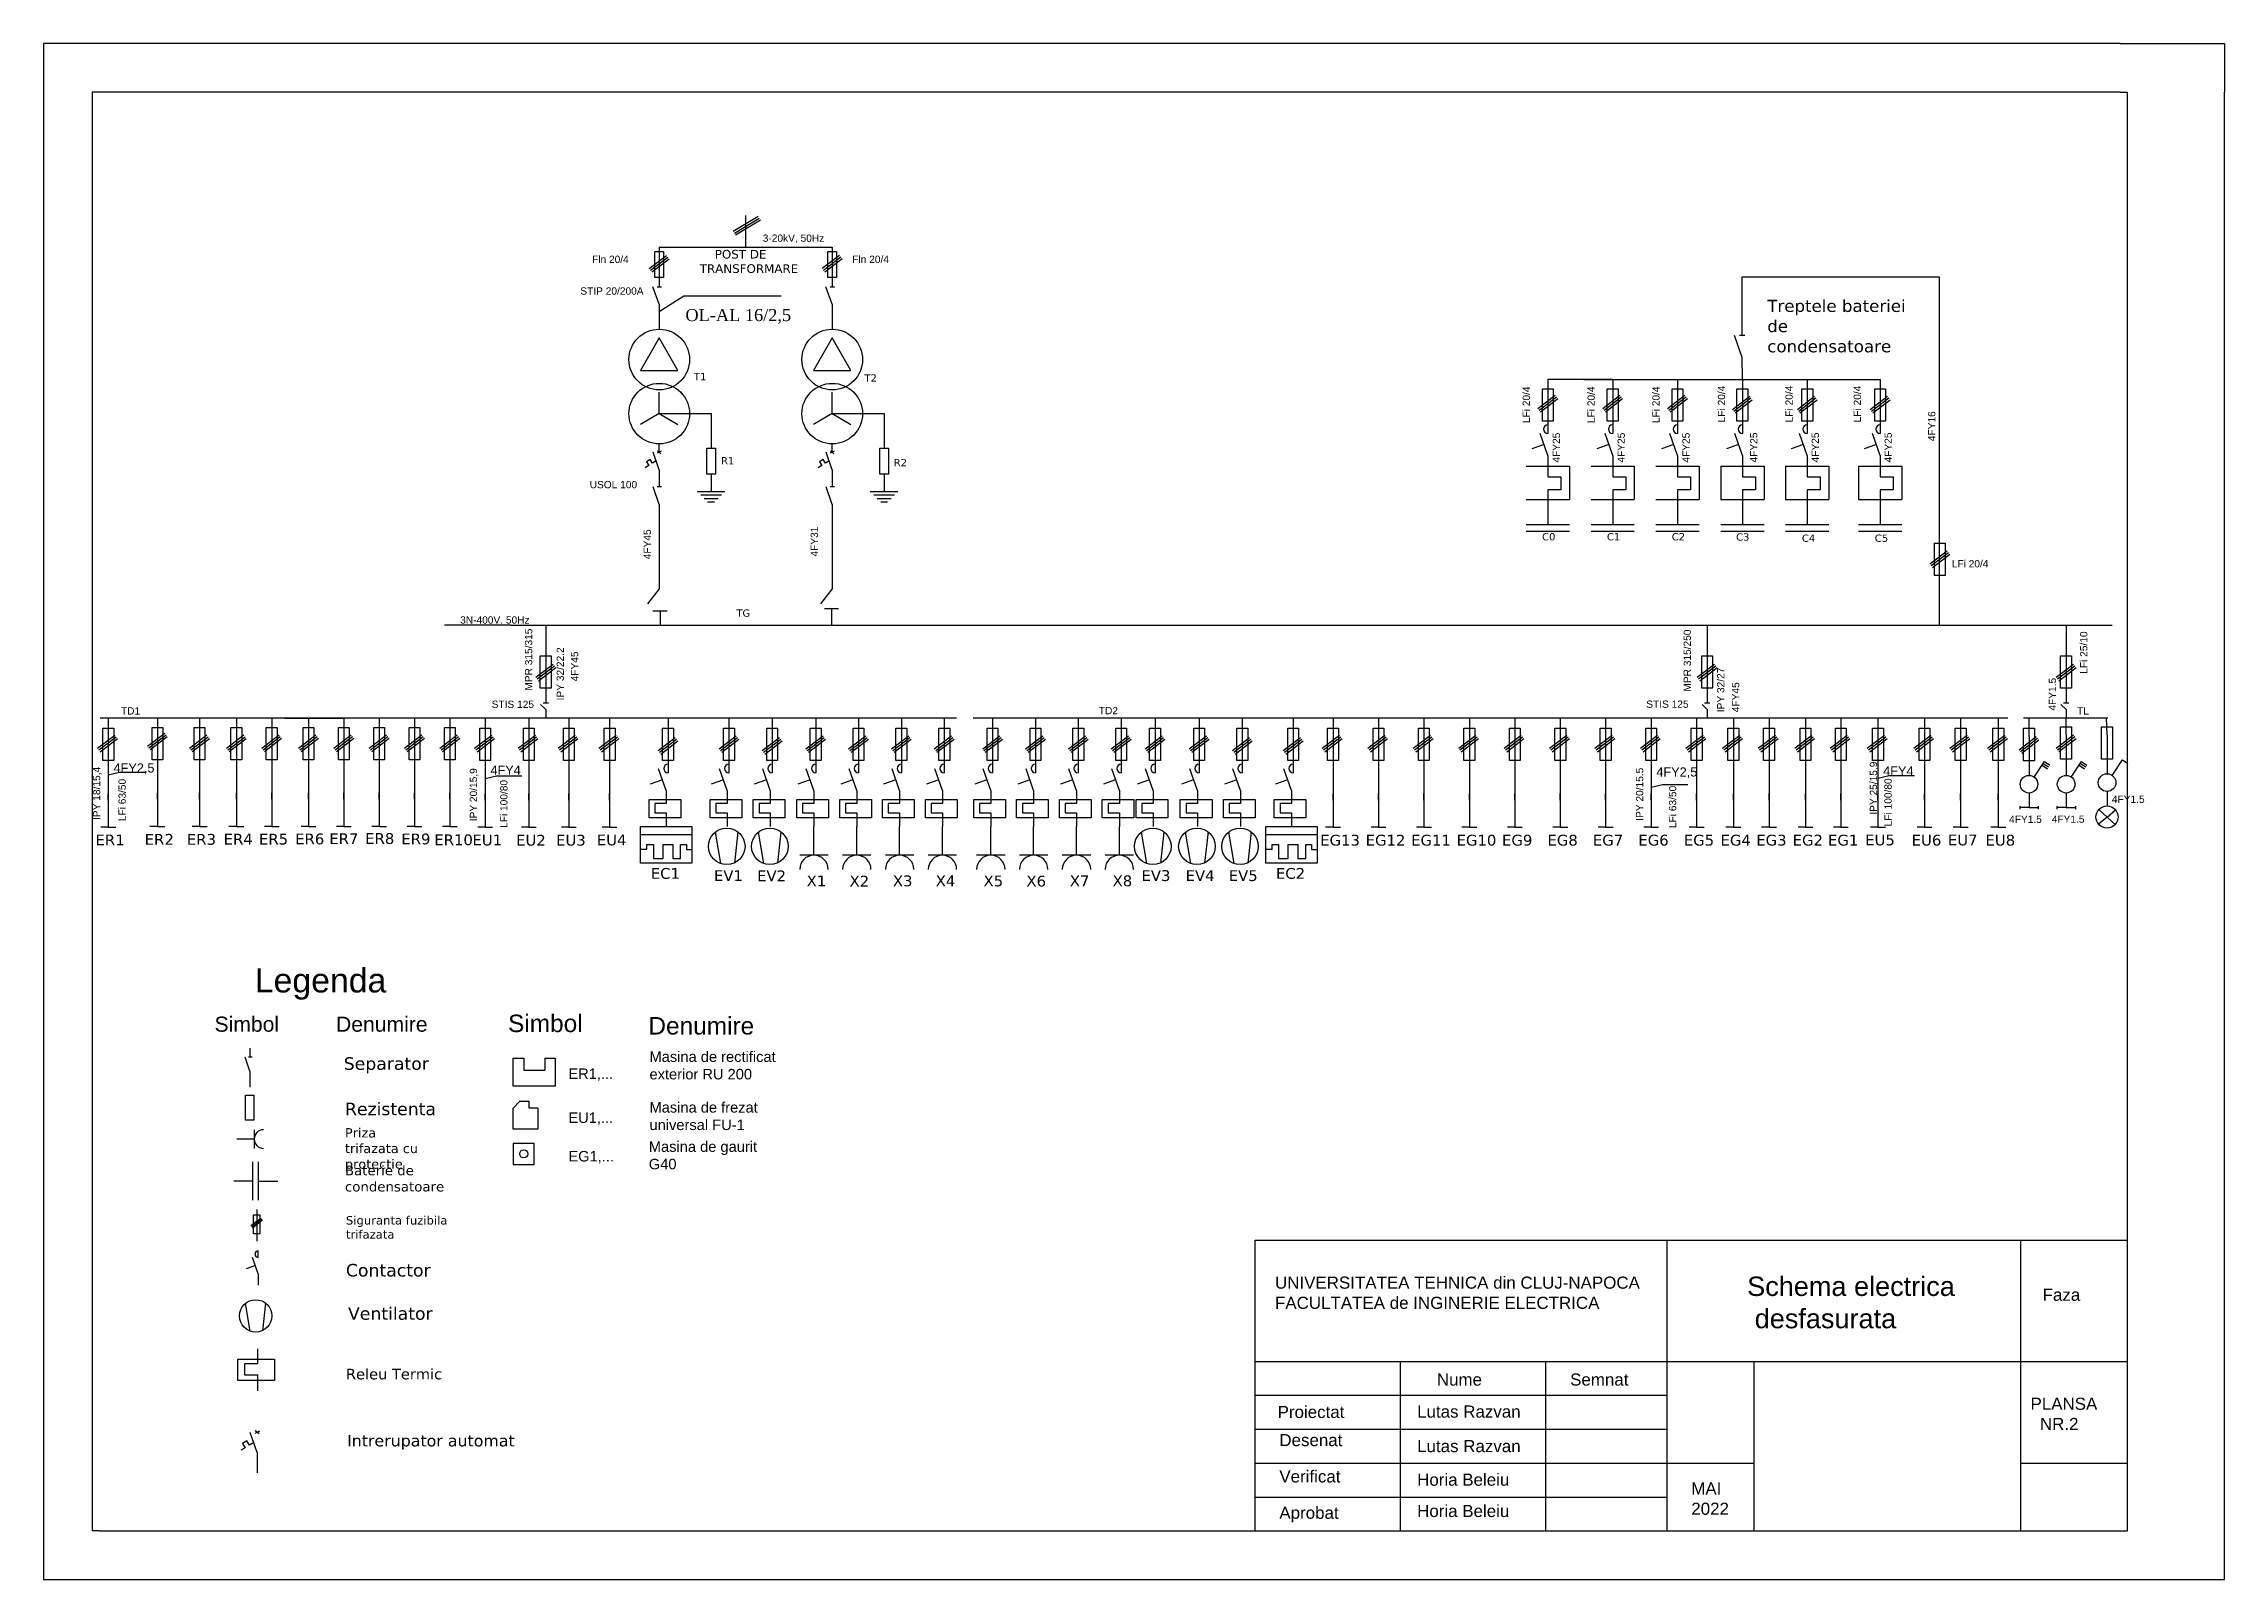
# Model space of a CAD drawing. Header units: millimetres. Extents: x 374 to 824, y -96 to 221.
import ezdxf

# ---------------------------------------------------------------- set-up
doc = ezdxf.new("R2010")
doc.units = ezdxf.units.MM
doc.header["$MEASUREMENT"] = 0
for name, color, linetype in [('echipamente', 7, 'Continuous'), ('legenda', 7, 'Continuous'), ('teorii', 7, 'Continuous')]:
    doc.layers.add(name, color=color, linetype=linetype)
doc.styles.add('MtXpl_Verdana', font='verdana.ttf')
doc.styles.get("Standard").update_dxf_attribs({"font": 'arial.ttf'})

msp = doc.modelspace()

# ---------------------------------------------------------------- texts
for s, p in [('LFi 20/4', (680.35, 142.59)), ('LFi 20/4', (693.73, 142.59)), ('LFi 20/4', (707.11, 142.59)), ('4FY25', (686.55, 134.45)), ('4FY25', (699.93, 134.45)), ('4FY25', (713.31, 134.45)), ('IPY 25/15,9', (751.99, 61.77)), ('IPY 18/15,4', (385.34, 60.69)), ('IPY 20/15,9', (463.09, 60.41)), ('LFi 100/80', (469.37, 59.04)), ('IPY 20/15.5', (703.74, 60.51)), ('LFi 63/50', (710.54, 59)), ('LFi 100/80', (755, 59.36))]:
    msp.add_text(s, height=1.5, rotation=90).set_placement(p)
at = {"style": 'MtXpl_Verdana'}
for s, height, p in [('C0', 1.5, (682.86, 118.39)), ('C1', 1.5, (696.24, 118.39)), ('C2', 1.5, (709.62, 118.39)), ('ER', 2.231, (384.36, 55.43)), ('1', 2.23, (388.45, 55.43)), ('ER', 2.231, (394.5, 55.56)), ('2', 2.23, (398.59, 55.56)), ('ER', 2.231, (403.2, 55.56)), ('3', 2.23, (407.29, 55.56)), ('ER4', 2.231, (410.8, 55.61)), ('ER5', 2.231, (418.09, 55.61)), ('ER6', 2.231, (425.56, 55.65)), ('ER7', 2.231, (432.6, 55.69)), ('ER8', 2.231, (440.01, 55.73)), ('ER9', 2.231, (447.47, 55.65)), ('ER10', 2.231, (454.28, 55.47)), ('EU', 2.231, (462.14, 55.43)), ('1', 2.23, (466.33, 55.43)), ('EU2', 2.231, (471.15, 55.39)), ('EU3', 2.231, (479.4, 55.39)), ('EU4', 2.231, (487.81, 55.44)), ('EG13', 2.231, (637.08, 55.39)), ('EG12', 2.231, (646.46, 55.39)), ('EG11', 2.231, (655.84, 55.39)), ('EG10', 2.231, (665.22, 55.39)), ('EG9', 2.231, (674.6, 55.39)), ('EG8', 2.231, (683.98, 55.39)), ('EG7', 2.231, (693.35, 55.39)), ('EG6', 2.231, (702.73, 55.4)), ('EG5', 2.231, (712.11, 55.39)), ('EG4', 2.231, (719.69, 55.39)), ('EG3', 2.231, (727.06, 55.4)), ('EG2', 2.231, (734.57, 55.4)), ('EG1', 2.231, (741.86, 55.4)), ('EU5', 2.231, (749.53, 55.44)), ('EU6', 2.231, (759.13, 55.4)), ('EU7', 2.231, (766.6, 55.44)), ('EU8', 2.231, (774.36, 55.39)), ('EC1', 2.231, (498.94, 48.53)), ('EC1', 2.231, (498.94, 48.53)), ('EV1', 2.231, (511.98, 48.07)), ('EV2', 2.231, (520.88, 48.03)), ('EC2', 2.231, (627.94, 48.53)), ('X1', 2.231, (531.11, 46.98)), ('X2', 2.231, (539.96, 46.94)), ('X5', 2.231, (567.61, 46.98)), ('X6', 2.231, (576.46, 46.94))]:
    msp.add_text(s, height=height, dxfattribs=at).set_placement(p)
msp.add_text('4FY1.5', height=1.5).set_placement((779.23, 60.07))
at = {"attachment_point": 1}
for s, width, gutter_width, heights, insert, char_height in [('3-20kV, 50Hz', 18.3888, 0.893, [1.76], (522.05, 181.52), 1.5), ('\\A1;Fln 20/4', 11.1554, 0.893, [2.33], (486.83, 177.15), 1.5), ('\\A1;Fln 20/4', 11.1554, 0.893, [2.33], (540.52, 177.15), 1.5), ('\\A1;STIP 20/200A', 14.5679, 0.893, [3.96], (484.41, 170.61), 1.5), ('\\A1;USOL 100', 11.1554, 0.893, [2.33], (486.34, 130.65), 1.5), ('\\A1;LFi 20/4', 11.1554, 0.893, [2.33], (767.4, 114.32), 1.5), ('3N-400V, 50Hz', 18.3888, 0.893, [1.76], (459.61, 102.71), 1.5), ('\\A1;TD1', 8.188, 0.893, [1.59], (389.61, 83.94), 1.5), ('\\A1;STIS 125', 11.1554, 0.893, [2.33], (466.11, 85.3), 1.5), ('\\A1;TD2', 8.188, 0.893, [1.59], (591.39, 84), 1.5), ('\\A1;STIS 125', 11.1554, 0.893, [2.33], (704.36, 85.33), 1.5), ('\\A1;TL', 8.188, 0.893, [1.59], (793.25, 83.94), 1.5), ('\\A1;4FY1.5', 8.188, 0.893, [1.59], (800.44, 65.71), 1.5), ('\\A1;4FY1.5', 8.188, 0.893, [1.59], (788.03, 61.6), 1.5), ('Legenda', 28.9348, 6.24, [6.46], (417.23, 30.07), 4.994), ('Simbol', 9.4779, 6.24, [0], (408.92, 20.09), 3.121), ('Denumire', 19.7889, 6.24, [2.56], (433.99, 20.09), 3.121), ('Simbol', 10.9464, 7.21, [0], (469.49, 20.5), 3.605), ('Denumire', 22.855, 7.21, [2.96], (498.45, 20), 3.605), ('ER1,...', 4.4911, 7.21, [0], (481.94, 9.39), 2.163), ('Masina de rectificat exterior RU 200', 26.7845, 7.21, [5.85], (498.68, 12.9), 2.1629), ('EU1,...', 4.4911, 7.21, [0], (481.94, 0.3), 2.163), ('Masina de frezat universal FU-1', 26.7845, 7.21, [0], (498.68, 2.44), 2.1629), ('EG1,...', 4.4911, 7.21, [0], (481.94, -7.65), 2.163), ('Masina de gaurit G40', 24.5565, 7.21, [0], (498.54, -5.66), 2.1629), ('UNIVERSITATEA TEHNICA din CLUJ-NAPOCA\\PFACULTATEA de INGINERIE ELECTRICA', 78.1909, 12.5, [12.05], (627.75, -33.57), 2.5), ('Schema electrica\\P desfasurata', 80.4866, 11.74, [13.75], (725.18, -33.57), 4), ('Faza', 17.5, 12.5, [0], (786.15, -36.07), 2.5), ('Nume', 25.1025, 12.5, [0], (661.15, -53.57), 2.5), ('Semnat', 18.9965, 12.5, [0], (688.65, -53.57), 2.5), ('Proiectat', 29.3865, 12.5, [0], (628.29, -60.26), 2.5), ('Lutas Razvan', 25.1025, 12.5, [2.59], (657.08, -60.18), 2.5), ('PLANSA \\P  NR.2', 17.5, 12.5, [0], (783.65, -58.57), 2.5), ('Desenat', 28.2025, 12.5, [0], (628.65, -66.07), 2.5), ('Lutas Razvan', 25.1025, 12.5, [0], (657.08, -67.31), 2.5), ('Verificat', 27.449, 12.5, [0], (628.65, -73.57), 2.5), ('Horia Beleiu', 25.1025, 12.5, [0], (657.08, -74.24), 2.5), ('MAI\\P2022', 12.5, 12.5, [0], (713.65, -76.07), 2.5), ('Aprobat', 27.9865, 12.5, [0], (628.65, -81.07), 2.5), ('Horia Beleiu', 25.1025, 12.5, [0], (657.08, -80.7), 2.5)]:
    msp.add_mtext_dynamic_manual_height_columns(s, width=width, gutter_width=gutter_width, heights=heights, dxfattribs=dict(at, insert=insert, char_height=char_height))
for s, insert, char_height, width in [('{\\fVerdana|b0|i0|c0|p34;    POST DE TRANSFORMARE}', (509.03, 178.35), 1.7851, 21.5283), ('{\\fVerdana|b0|i0|c0|p34;Treptele bateriei de condensatoare}', (729.33, 168.04), 2.5, 28.6058), ('{\\fVerdana|b0|i0|c0|p34;T1}', (507.85, 152.94), 1.5, 4.2021), ('{\\fVerdana|b0|i0|c0|p34;T2}', (543.03, 152.65), 1.5, 4.2021), ('{\\fVerdana|b0|i0|c0|p34;R1}', (513.44, 135.57), 1.5, 4.2021), ('{\\fVerdana|b0|i0|c0|p34;R2}', (549.07, 135.19), 1.5, 4.2021), ('{\\fVerdana|b0|i0|c0|p34;C3}', (722.9, 119.84), 1.5, 2.4072), ('{\\fVerdana|b0|i0|c0|p34;C4}', (736.47, 119.59), 1.5, 2.4072), ('{\\fVerdana|b0|i0|c0|p34;C5}', (751.52, 119.59), 1.5, 2.4072), ('{\\fVerdana|b0|i0|c0|p34;TG}', (516.61, 104.13), 1.5, 4.2021), ('{\\fVerdana|b0|i0|c0|p34;EV3}', (600.2, 50.31), 2.2313, 5.9967), ('{\\fVerdana|b0|i0|c0|p34;EV4}', (609.31, 50.31), 2.2313, 5.9967), ('{\\fVerdana|b0|i0|c0|p34;EV5}', (618.2, 50.31), 2.2313, 5.9967), ('{\\fVerdana|b0|i0|c0|p34;X3}', (548.9, 49.22), 2.2313, 5.9967), ('{\\fVerdana|b0|i0|c0|p34;X4}', (557.74, 49.22), 2.2313, 5.9967), ('{\\fVerdana|b0|i0|c0|p34;X7}', (585.4, 49.22), 2.2313, 5.9967), ('{\\fVerdana|b0|i0|c0|p34;X8}', (594.24, 49.22), 2.2313, 5.9967), ('{\\fVerdana|b0|i0|c0|p34;Separator}', (435.58, 11.7), 2.5946, 18.4976), ('{\\fVerdana|b0|i0|c0|p34;Rezistenta}', (435.83, 2.33), 2.5946, 17.7174), ('{\\fVerdana|b0|i0|c0|p34;Priza trifazata cu protectie}', (435.83, -2.93), 1.9311, 18.2382), ('{\\fVerdana|b0|i0|c0|p34;Baterie de condensatoare}', (435.83, -10.66), 2.0033, 19.8063), ('{\\fVerdana|b0|i0|c0|p34;Siguranta fuzibila trifazata}', (436.03, -21.08), 1.7453, 27.3091), ('{\\fVerdana|b0|i0|c0|p34;Contactor}', (436.03, -30.96), 2.5946, 16.2226), ('{\\fVerdana|b0|i0|c0|p34;Ventilator}', (436.46, -39.89), 2.5946, 17.8265), ('{\\fVerdana|b0|i0|c0|p34;Releu Termic}', (436.03, -52.59), 2.1958, 21.034), ('{\\fVerdana|b0|i0|c0|p34;Intrerupator automat}', (436.27, -66.25), 2.3786, 32.8125)]:
    msp.add_mtext(s, dxfattribs=dict(at, insert=insert, char_height=char_height, width=width))
at = {"char_height": 1.5, "attachment_point": 1, "rotation": 90}
for s, width, heights, insert in [('\\A1;LFi 20/4', 12.2769, [2.49], (719.13, 142.75)), ('\\A1;LFi 20/4', 12.2769, [2.49], (733.08, 142.75)), ('\\A1;LFi 20/4', 12.2769, [2.49], (747.15, 142.75)), ('\\A1;4FY16', 8.188, [1.59], (762.52, 138.86)), ('\\A1;4FY25', 8.188, [1.59], (725.78, 134.48)), ('\\A1;4FY25', 8.188, [1.59], (738.48, 134.48)), ('\\A1;4FY25', 8.188, [1.59], (753.53, 134.48)), ('\\A1;4FY45', 8.188, [1.59], (497.47, 114.49)), ('\\A1;4FY31', 8.188, [1.59], (531.94, 115.05)), ('\\A1;MPR 315/315', 17.9638, [3.78], (472.98, 87.37)), ('\\A1;MPR 315/250', 14.9731, [3.15], (712.07, 87.17)), ('\\A1;LFi 25/10', 12.2769, [2.49], (793.87, 90.86)), ('\\A1;IPY 32/22.2', 16.2279, [6.34], (479.52, 85.36)), ('\\A1;4FY45', 8.188, [1.59], (482.48, 89.29)), ('\\A1;IPY 32/27', 16.7153, [2.69], (718.97, 82.92)), ('\\A1;4FY45', 8.188, [1.59], (722.05, 82.92)), ('\\A1;4FY1.5', 12.2769, [2.49], (787.41, 83.25))]:
    msp.add_mtext_dynamic_manual_height_columns(s, width=width, gutter_width=0.893, heights=heights, dxfattribs=dict(at, insert=insert))
at = {"insert": (389.1, 60.43), "char_height": 1.5, "width": 14.2179, "attachment_point": 1, "rotation": 90}
msp.add_mtext('\\A1;LFi 63/50', dxfattribs=at)
at = {"layer": 'teorii'}
for s, p in [('4FY2,5', (388.08, 70.47)), ('4FY4', (465.86, 70.04)), ('4FY2,5', (706.45, 69.65)), ('4FY4', (753.25, 69.86))]:
    msp.add_text(s, height=1.875, rotation=360, dxfattribs=at).set_placement(p)
at = {"layer": 'teorii', "insert": (506.09, 168.65), "char_height": 1.5, "width": 21.0207, "attachment_point": 1}
msp.add_mtext('\\A1;\\P{\\fTimes New Roman|b0|i0|c238|p18;\\H1.6667x;OL-AL 16/2,5\\Ftxt|c238; }', dxfattribs=at)

# ---------------------------------------------------------------- blocks, each defined once
blk = doc.blocks.new('RU 200 [m]')
for p, q in [((-0.6, -0.4), (-0.6, 0.4)), ((-0.6, 0.4), (-0.3, 0.4)), ((-0.3, 0.4), (-0.3, 0.049)), ((-0.3, 0.049), (0.3, 0.049)), ((0.3, 0.4), (0.6, 0.4)), ((0.3, 0.4), (0.3, 0.049)), ((0.6, 0.4), (0.6, -0.4)), ((0.6, -0.4), (-0.6, -0.4))]:
    blk.add_line(p, q)
blk = doc.blocks.new('FU-1 [m]')
for p, q in [((-0.13, 0.5), (-0.32, 0.3)), ((-0.32, -0.3), (-0.32, 0.3)), ((-0.13, 0.5), (0.13, 0.5)), ((0.13, 0.3), (0.13, 0.5)), ((0.38, 0.3), (0.13, 0.3)), ((0.38, 0.3), (0.38, -0.3)), ((0.38, -0.3), (-0.32, -0.3))]:
    blk.add_line(p, q)
blk = doc.blocks.new('G 40 [m]')
for p, q in [((0.3, 0.3), (-0.3, 0.3)), ((-0.3, 0.3), (-0.3, -0.3)), ((0.3, -0.3), (0.3, 0.3)), ((-0.3, -0.3), (0.3, -0.3))]:
    blk.add_line(p, q)
blk.add_circle((0, 0), 0.116)

# ---------------------------------------------------------------- linework, layer by layer
for p, q in [((385.15, 220.93), (373.65, 220.93)), ((373.65, 220.93), (373.65, 210.93)), ((802.15, 220.93), (385.15, 220.93)), ((802.15, 220.93), (823.65, 220.93)), ((823.65, 220.93), (823.65, 210.93)), ((373.65, 210.93), (373.65, -86.07)), ((383.65, 210.93), (383.65, -86.07)), ((385.15, 210.93), (383.65, 210.93)), ((802.15, 210.93), (385.15, 210.93)), ((802.15, 210.93), (803.65, 210.93)), ((803.65, -86.07), (803.65, 210.93)), ((823.65, -86.07), (823.65, 210.93)), ((521.1, 185.22), (515.96, 182.13)), ((521.33, 184.83), (516.19, 181.75)), ((518.53, 178.91), (518.53, 185.43)), ((521.56, 184.45), (516.42, 181.37)), ((502.18, 177.15), (498.64, 174.43)), ((502.46, 176.8), (498.91, 174.07)), ((502.73, 176.44), (499.18, 173.72)), ((500.68, 178.91), (500.68, 170.7)), ((500.68, 178.91), (536.38, 178.91)), ((537.89, 177.2), (534.34, 174.48)), ((538.16, 176.85), (534.61, 174.12)), ((538.43, 176.49), (534.88, 173.77)), ((536.38, 178.91), (536.38, 170.7)), ((724.15, 163.34), (724.15, 172.77)), ((724.15, 172.77), (764.83, 172.77)), ((764.83, 172.77), (764.83, 100.9)), ((500.68, 167.13), (499.34, 170.7)), ((500.24, 170.7), (501.13, 170.7)), ((505.75, 168.78), (500.68, 165.56)), ((500.68, 167.13), (500.68, 161.95)), ((525.83, 168.78), (505.75, 168.78)), ((536.38, 167.13), (535.05, 170.7)), ((535.94, 170.7), (536.83, 170.7)), ((536.38, 167.13), (536.38, 161.95)), ((724.15, 160.66), (724.15, 163.34)), ((724.15, 156.16), (722.58, 160.66)), ((724.71, 160.66), (723.6, 160.66)), ((724.2, 151.6), (724.15, 156.16)), ((500.69, 144.55), (500.69, 149.01)), ((536.39, 144.55), (536.39, 149.01)), ((682.93, 149.7), (685.17, 149.7)), ((682.93, 143.01), (682.93, 149.7)), ((697.43, 151.6), (684.05, 151.6)), ((684.05, 151.6), (684.05, 140.44)), ((685.17, 149.7), (685.17, 143.01)), ((691.5, 151.6), (737.59, 151.6)), ((696.31, 149.7), (698.55, 149.7)), ((696.31, 143.01), (696.31, 149.7)), ((697.43, 151.6), (697.43, 140.44)), ((698.55, 149.7), (698.55, 143.01)), ((709.69, 149.7), (711.93, 149.7)), ((709.69, 143.01), (709.69, 149.7)), ((710.81, 151.6), (710.81, 140.44)), ((711.93, 149.7), (711.93, 143.01)), ((724.2, 151.6), (724.2, 140.44)), ((737.59, 151.6), (737.59, 140.44)), ((737.59, 151.6), (752.69, 151.6)), ((752.63, 151.6), (752.63, 140.44)), ((500.69, 144.55), (496.83, 142.32)), ((500.69, 144.55), (504.55, 142.32)), ((500.69, 144.55), (511.4, 144.55)), ((511.4, 144.55), (511.4, 137.41)), ((536.39, 144.55), (532.53, 142.32)), ((536.39, 144.55), (540.25, 142.32)), ((536.39, 144.55), (547.1, 144.55)), ((547.1, 144.55), (547.1, 137.41)), ((685.55, 148.29), (682.01, 145.56)), ((685.82, 147.93), (682.28, 145.21)), ((686.1, 147.58), (682.55, 144.86)), ((698.93, 148.29), (695.39, 145.56)), ((699.2, 147.93), (695.66, 145.21)), ((699.48, 147.58), (695.93, 144.86)), ((712.31, 148.29), (708.77, 145.56)), ((712.58, 147.93), (709.04, 145.21)), ((712.86, 147.58), (709.31, 144.86)), ((725.7, 148.07), (722.15, 145.35)), ((725.97, 147.72), (722.43, 144.99)), ((726.24, 147.36), (722.7, 144.64)), ((739.09, 148.07), (735.54, 145.35)), ((739.36, 147.72), (735.81, 144.99)), ((739.63, 147.36), (736.08, 144.64)), ((754.13, 148.07), (750.59, 145.35)), ((754.4, 147.72), (750.86, 144.99)), ((754.68, 147.36), (751.13, 144.64)), ((684.05, 135.94), (682.48, 140.44)), ((685.17, 143.01), (682.93, 143.01)), ((697.43, 135.94), (695.86, 140.44)), ((698.55, 143.01), (696.31, 143.01)), ((710.81, 135.94), (709.24, 140.44)), ((711.93, 143.01), (709.69, 143.01)), ((724.2, 135.94), (722.63, 140.44)), ((737.59, 135.94), (736.01, 140.44)), ((752.63, 135.94), (751.06, 140.44)), ((498.83, 135.07), (498.07, 134.61)), ((499.3, 134.31), (498.83, 135.07)), ((500.69, 132.98), (499.43, 136.58)), ((501.08, 136.78), (500.29, 136.37)), ((501.02, 136.28), (500.35, 136.87)), ((500.69, 136.58), (500.69, 138.3)), ((534.53, 135.07), (533.77, 134.61)), ((535, 134.31), (534.53, 135.07)), ((536.39, 132.98), (535.13, 136.58)), ((536.78, 136.78), (535.99, 136.37)), ((536.72, 136.28), (536.05, 136.87)), ((536.39, 136.58), (536.39, 138.3)), ((683.26, 138.19), (680.75, 137.27)), ((684.05, 135.94), (684.05, 131.48)), ((696.64, 138.19), (694.13, 137.27)), ((697.43, 135.94), (697.43, 131.48)), ((710.02, 138.19), (707.51, 137.27)), ((710.81, 135.94), (710.81, 131.48)), ((723.41, 138.19), (720.9, 137.27)), ((724.2, 135.94), (724.2, 131.48)), ((736.8, 138.19), (734.28, 137.27)), ((737.59, 135.94), (737.59, 131.48)), ((751.84, 138.19), (749.33, 137.27)), ((752.63, 135.94), (752.63, 131.48)), ((498.53, 133.84), (497.77, 133.38)), ((498.07, 134.61), (498.53, 133.84)), ((500.06, 134.78), (499.3, 134.31)), ((500.69, 132.98), (500.69, 129.41)), ((511.4, 132.05), (511.4, 128.48)), ((534.24, 133.84), (533.47, 133.38)), ((533.77, 134.61), (534.24, 133.84)), ((535.76, 134.78), (535, 134.31)), ((536.39, 132.98), (536.39, 129.41)), ((547.1, 132.05), (547.1, 128.48)), ((679.59, 133.71), (688.51, 133.71)), ((684.05, 131.48), (686.73, 131.48)), ((686.73, 131.48), (686.73, 128.8)), ((688.51, 133.71), (688.51, 126.81)), ((692.97, 133.71), (701.89, 133.71)), ((697.43, 131.48), (700.11, 131.48)), ((700.11, 131.48), (700.11, 128.8)), ((701.89, 133.71), (701.89, 126.81)), ((706.35, 133.71), (715.27, 133.71)), ((710.81, 131.48), (713.49, 131.48)), ((713.49, 131.48), (713.49, 128.8)), ((715.27, 133.71), (715.27, 126.81)), ((719.74, 133.71), (728.66, 133.71)), ((719.74, 133.71), (719.74, 126.81)), ((724.2, 131.48), (726.88, 131.48)), ((726.88, 131.48), (726.88, 128.8)), ((728.66, 133.71), (728.66, 126.81)), ((733.12, 133.71), (742.05, 133.71)), ((733.12, 133.71), (733.12, 126.81)), ((737.59, 131.48), (740.26, 131.48)), ((740.26, 131.48), (740.26, 128.8)), ((742.05, 133.71), (742.05, 126.81)), ((748.17, 133.71), (757.09, 133.71)), ((748.17, 133.71), (748.17, 126.81)), ((752.63, 131.48), (755.31, 131.48)), ((755.31, 131.48), (755.31, 128.8)), ((757.09, 133.71), (757.09, 126.81)), ((500.69, 125.81), (499.43, 129.41)), ((501.13, 129.41), (500.24, 129.41)), ((508.54, 128.48), (514.25, 128.48)), ((509.25, 127.77), (513.54, 127.77)), ((509.97, 127.06), (512.82, 127.06)), ((510.68, 126.34), (512.11, 126.34)), ((536.39, 125.81), (535.13, 129.41)), ((536.83, 129.41), (535.94, 129.41)), ((544.24, 128.48), (549.95, 128.48)), ((544.96, 127.77), (549.24, 127.77)), ((545.67, 127.06), (548.53, 127.06)), ((546.38, 126.34), (547.81, 126.34)), ((679.59, 126.81), (688.51, 126.81)), ((686.73, 128.8), (684.05, 128.8)), ((684.05, 128.8), (684.05, 121.66)), ((692.97, 126.81), (701.89, 126.81)), ((700.11, 128.8), (697.43, 128.8)), ((697.43, 128.8), (697.43, 121.66)), ((706.35, 126.81), (715.27, 126.81)), ((713.49, 128.8), (710.81, 128.8)), ((710.81, 128.8), (710.81, 121.66)), ((719.74, 126.81), (728.66, 126.81)), ((726.88, 128.8), (724.2, 128.8)), ((724.2, 128.8), (724.2, 121.66)), ((733.12, 126.81), (742.05, 126.81)), ((740.26, 128.8), (737.59, 128.8)), ((737.59, 128.8), (737.59, 121.66)), ((748.17, 126.81), (757.09, 126.81)), ((755.31, 128.8), (752.63, 128.8)), ((752.63, 128.8), (752.63, 121.66)), ((500.69, 125.81), (500.69, 108.38)), ((536.39, 125.81), (536.39, 108.38)), ((679.59, 121.66), (688.51, 121.66)), ((692.97, 121.66), (701.89, 121.66)), ((706.35, 121.66), (715.27, 121.66)), ((719.74, 121.66), (728.66, 121.66)), ((733.12, 121.66), (742.05, 121.66)), ((748.17, 121.66), (757.09, 121.66)), ((679.59, 120.32), (688.51, 120.32)), ((692.97, 120.32), (701.89, 120.32)), ((706.35, 120.32), (715.27, 120.32)), ((719.74, 120.32), (728.66, 120.32)), ((733.12, 120.32), (742.05, 120.32)), ((748.17, 120.32), (757.09, 120.32)), ((766.43, 116.18), (762.89, 113.46)), ((766.71, 115.83), (763.16, 113.11)), ((766.98, 115.48), (763.43, 112.75)), ((500.69, 108.38), (498.29, 105.31)), ((536.39, 108.38), (533.99, 105.31)), ((499.38, 103.85), (502.33, 103.85)), ((500.86, 103.85), (500.86, 100.9)), ((534.76, 104.32), (537.71, 104.32)), ((536.23, 104.32), (536.23, 101.37)), ((470.06, 100.9), (456.39, 100.9)), ((536.23, 101.37), (536.23, 100.9)), ((629.34, 100.9), (800.5, 100.9)), ((478.78, 92.79), (475.23, 90.07)), ((479.05, 92.44), (475.51, 89.72)), ((479.32, 92.09), (475.78, 89.36)), ((718.44, 92.79), (714.89, 90.07)), ((718.71, 92.44), (715.16, 89.72)), ((718.98, 92.09), (715.43, 89.36)), ((792.5, 92.79), (788.95, 90.07)), ((792.77, 92.44), (789.23, 89.72)), ((793.05, 92.09), (789.5, 89.36)), ((562, 81.68), (385.32, 81.68)), ((387, 81.68), (387, 59.2)), ((397.14, 81.68), (397.14, 59.36)), ((405.84, 81.68), (405.84, 59.36)), ((413.43, 81.68), (413.43, 59.36)), ((420.73, 81.68), (420.73, 59.36)), ((423.34, 81.68), (430.94, 81.68)), ((428.33, 81.68), (428.33, 59.36)), ((428.33, 81.68), (435.62, 81.68)), ((435.62, 81.68), (435.62, 59.36)), ((442.91, 81.68), (442.91, 59.36)), ((450.2, 81.68), (450.2, 59.36)), ((457.49, 81.68), (457.49, 59.36)), ((464.78, 81.68), (464.78, 59.2)), ((473.78, 81.68), (473.78, 59.2)), ((482.04, 81.68), (482.04, 59.2)), ((490.44, 81.68), (490.44, 59.2)), ((502.5, 81.68), (502.5, 70.4)), ((502.5, 81.68), (502.5, 70.4)), ((515.08, 81.68), (515.08, 70.4)), ((523.98, 81.68), (523.98, 70.4)), ((532.98, 81.68), (532.98, 70.4)), ((541.82, 81.68), (541.82, 70.4)), ((550.66, 81.68), (550.66, 70.4)), ((559.5, 81.68), (559.5, 70.4)), ((779, 81.68), (565.5, 81.68)), ((569.48, 81.68), (569.48, 70.4)), ((578.32, 81.68), (578.32, 70.4)), ((587.16, 81.68), (587.16, 70.4)), ((596, 81.68), (596, 70.4)), ((603, 81.68), (603, 70.4)), ((612.1, 81.68), (612.1, 70.4)), ((626.6, 81.68), (617.22, 81.68)), ((621, 81.68), (621, 70.4)), ((635.98, 81.68), (626.6, 81.68)), ((631.5, 81.68), (631.5, 70.4)), ((645.36, 81.68), (635.98, 81.68)), ((639.72, 81.68), (639.72, 59.2)), ((649.1, 81.68), (649.1, 59.2)), ((658.48, 81.68), (658.48, 59.2)), ((667.86, 81.68), (667.86, 59.2)), ((677.24, 81.68), (677.24, 59.2)), ((686.62, 81.68), (686.62, 59.2)), ((695.98, 81.68), (695.98, 59.2)), ((705.37, 81.68), (705.37, 59.2)), ((714.75, 81.68), (714.75, 59.2)), ((722.33, 81.68), (722.33, 59.2)), ((729.69, 81.68), (729.69, 59.2)), ((737.21, 81.68), (737.21, 59.2)), ((744.5, 81.68), (744.5, 59.2)), ((752.17, 81.68), (752.17, 59.2)), ((761.76, 81.68), (761.76, 59.2)), ((769.23, 81.68), (769.23, 59.2)), ((777, 81.68), (777, 59.2)), ((799.57, 81.68), (782.22, 81.68)), ((783.34, 77.91), (783.34, 81.68)), ((791, 78.24), (791, 81.68)), ((799.44, 78.24), (799.35, 81.68)), ((388.34, 78.14), (384.79, 75.41)), ((388.61, 77.78), (385.06, 75.06)), ((388.88, 77.43), (385.33, 74.7)), ((385.88, 79.61), (388.12, 79.61)), ((385.88, 72.92), (385.88, 79.61)), ((388.12, 79.61), (388.12, 72.92)), ((398.64, 78.55), (395.09, 75.83)), ((398.91, 78.2), (395.36, 75.48)), ((399.18, 77.85), (395.63, 75.12)), ((396.02, 79.78), (398.25, 79.78)), ((396.02, 73.09), (396.02, 79.78)), ((398.25, 79.78), (398.25, 73.09)), ((407.34, 78.15), (403.79, 75.43)), ((407.61, 77.8), (404.06, 75.07)), ((407.88, 77.44), (404.33, 74.72)), ((404.72, 79.78), (406.95, 79.78)), ((404.72, 73.09), (404.72, 79.78)), ((406.95, 79.78), (406.95, 73.09)), ((414.94, 78.15), (411.39, 75.43)), ((415.21, 77.8), (411.66, 75.07)), ((415.48, 77.44), (411.93, 74.72)), ((412.32, 79.78), (414.55, 79.78)), ((412.32, 73.09), (412.32, 79.78)), ((414.55, 79.78), (414.55, 73.09)), ((422.23, 78.17), (418.68, 75.45)), ((422.5, 77.82), (418.95, 75.09)), ((422.77, 77.46), (419.23, 74.74)), ((419.61, 79.78), (421.84, 79.78)), ((419.61, 73.09), (419.61, 79.78)), ((421.84, 79.78), (421.84, 73.09)), ((429.83, 78.17), (426.28, 75.45)), ((430.1, 77.82), (426.55, 75.09)), ((430.37, 77.46), (426.83, 74.74)), ((427.21, 79.78), (429.44, 79.78)), ((427.21, 73.09), (427.21, 79.78)), ((429.44, 79.78), (429.44, 73.09)), ((437.12, 78.17), (433.57, 75.45)), ((437.39, 77.82), (433.84, 75.09)), ((437.66, 77.46), (434.12, 74.74)), ((434.5, 79.78), (436.73, 79.78)), ((434.5, 73.09), (434.5, 79.78)), ((436.73, 79.78), (436.73, 73.09)), ((444.41, 78.17), (440.86, 75.45)), ((444.68, 77.82), (441.13, 75.09)), ((444.95, 77.46), (441.41, 74.74)), ((441.79, 79.78), (444.02, 79.78)), ((441.79, 73.09), (441.79, 79.78)), ((444.02, 79.78), (444.02, 73.09)), ((451.7, 78.17), (448.15, 75.45)), ((451.97, 77.82), (448.42, 75.09)), ((452.24, 77.46), (448.7, 74.74)), ((449.08, 79.78), (451.31, 79.78)), ((449.08, 73.09), (449.08, 79.78)), ((451.31, 79.78), (451.31, 73.09)), ((458.99, 78.17), (455.44, 75.45)), ((459.26, 77.82), (455.71, 75.09)), ((459.53, 77.46), (455.99, 74.74)), ((456.37, 79.78), (458.6, 79.78)), ((456.37, 73.09), (456.37, 79.78)), ((458.6, 79.78), (458.6, 73.09)), ((466.11, 78.14), (462.57, 75.41)), ((466.39, 77.78), (462.84, 75.06)), ((466.66, 77.43), (463.11, 74.7)), ((463.66, 79.61), (465.89, 79.61)), ((463.66, 72.92), (463.66, 79.61)), ((465.89, 79.61), (465.89, 72.92)), ((475.12, 78.14), (471.57, 75.41)), ((475.39, 77.78), (471.84, 75.06)), ((475.66, 77.43), (472.12, 74.7)), ((472.67, 79.61), (474.9, 79.61)), ((472.67, 72.92), (472.67, 79.61)), ((474.9, 79.61), (474.9, 72.92)), ((483.37, 78.14), (479.83, 75.41)), ((483.65, 77.78), (480.1, 75.06)), ((483.92, 77.43), (480.37, 74.7)), ((480.92, 79.61), (483.15, 79.61)), ((480.92, 72.92), (480.92, 79.61)), ((483.15, 79.61), (483.15, 72.92)), ((491.78, 78.14), (488.23, 75.41)), ((492.05, 77.78), (488.5, 75.06)), ((492.32, 77.43), (488.78, 74.7)), ((489.33, 79.61), (491.56, 79.61)), ((489.33, 72.92), (489.33, 79.61)), ((491.56, 79.61), (491.56, 72.92)), ((504, 77.65), (500.45, 74.93)), ((504, 77.65), (500.45, 74.93)), ((504.27, 77.3), (500.73, 74.57)), ((504.27, 77.3), (500.73, 74.57)), ((504.55, 76.94), (501, 74.22)), ((504.55, 76.94), (501, 74.22)), ((501.38, 79.66), (503.62, 79.66)), ((501.38, 72.96), (501.38, 79.66)), ((501.38, 79.66), (503.62, 79.66)), ((501.38, 72.96), (501.38, 79.66)), ((503.62, 79.66), (503.62, 72.96)), ((503.62, 79.66), (503.62, 72.96)), ((516.58, 78), (513.03, 75.28)), ((516.85, 77.65), (513.31, 74.93)), ((517.12, 77.3), (513.58, 74.57)), ((513.96, 79.66), (516.2, 79.66)), ((513.96, 72.96), (513.96, 79.66)), ((516.2, 79.66), (516.2, 72.96)), ((525.48, 77.65), (521.93, 74.93)), ((525.75, 77.3), (522.2, 74.57)), ((526.02, 76.94), (522.47, 74.22)), ((522.86, 79.66), (525.09, 79.66)), ((522.86, 72.96), (522.86, 79.66)), ((525.09, 79.66), (525.09, 72.96)), ((534.48, 78), (530.93, 75.28)), ((534.75, 77.65), (531.2, 74.93)), ((535.02, 77.3), (531.47, 74.57)), ((531.86, 79.66), (534.09, 79.66)), ((531.86, 72.96), (531.86, 79.66)), ((534.09, 79.66), (534.09, 72.96)), ((543.32, 78), (539.77, 75.28)), ((543.59, 77.65), (540.04, 74.93)), ((543.86, 77.3), (540.32, 74.57)), ((540.7, 79.66), (542.93, 79.66)), ((540.7, 72.96), (540.7, 79.66)), ((542.93, 79.66), (542.93, 72.96)), ((552.16, 78), (548.61, 75.28)), ((552.43, 77.65), (548.88, 74.93)), ((552.7, 77.3), (549.16, 74.57)), ((549.54, 79.66), (551.77, 79.66)), ((549.54, 72.96), (549.54, 79.66)), ((551.77, 79.66), (551.77, 72.96)), ((561, 78), (557.45, 75.28)), ((561.27, 77.65), (557.73, 74.93)), ((561.55, 77.3), (558, 74.57)), ((558.38, 79.66), (560.62, 79.66)), ((558.38, 72.96), (558.38, 79.66)), ((560.62, 79.66), (560.62, 72.96)), ((570.98, 78), (567.43, 75.28)), ((571.25, 77.65), (567.7, 74.93)), ((571.52, 77.3), (567.97, 74.57)), ((568.36, 79.66), (570.59, 79.66)), ((568.36, 72.96), (568.36, 79.66)), ((570.59, 79.66), (570.59, 72.96)), ((579.82, 78), (576.27, 75.28)), ((580.09, 77.65), (576.54, 74.93)), ((580.36, 77.3), (576.82, 74.57)), ((577.2, 79.66), (579.43, 79.66)), ((577.2, 72.96), (577.2, 79.66)), ((579.43, 79.66), (579.43, 72.96)), ((588.66, 78), (585.11, 75.28)), ((588.93, 77.65), (585.38, 74.93)), ((589.2, 77.3), (585.66, 74.57)), ((586.04, 79.66), (588.27, 79.66)), ((586.04, 72.96), (586.04, 79.66)), ((588.27, 79.66), (588.27, 72.96)), ((597.5, 78), (593.95, 75.28)), ((597.77, 77.65), (594.23, 74.93)), ((598.05, 77.3), (594.5, 74.57)), ((594.88, 79.66), (597.12, 79.66)), ((594.88, 72.96), (594.88, 79.66)), ((597.12, 79.66), (597.12, 72.96)), ((604.5, 78), (600.96, 75.28)), ((604.77, 77.65), (601.23, 74.93)), ((605.05, 77.3), (601.5, 74.57)), ((601.88, 79.66), (604.12, 79.66)), ((601.88, 72.96), (601.88, 79.66)), ((604.12, 79.66), (604.12, 72.96)), ((613.61, 78), (610.06, 75.28)), ((613.88, 77.65), (610.33, 74.93)), ((614.15, 77.3), (610.6, 74.57)), ((610.99, 79.66), (613.22, 79.66)), ((610.99, 72.96), (610.99, 79.66)), ((613.22, 79.66), (613.22, 72.96)), ((622.5, 77.65), (618.96, 74.93)), ((622.77, 77.3), (619.23, 74.57)), ((623.05, 76.94), (619.5, 74.22)), ((619.88, 79.66), (622.12, 79.66)), ((619.88, 72.96), (619.88, 79.66)), ((622.12, 79.66), (622.12, 72.96)), ((633, 77.65), (629.46, 74.93)), ((633.27, 77.3), (629.73, 74.57)), ((633.55, 76.94), (630, 74.22)), ((630.38, 79.66), (632.62, 79.66)), ((630.38, 72.96), (630.38, 79.66)), ((632.62, 79.66), (632.62, 72.96)), ((641.05, 78.14), (637.51, 75.41)), ((641.33, 77.78), (637.78, 75.06)), ((641.6, 77.43), (638.05, 74.7)), ((638.6, 72.92), (638.6, 79.61)), ((638.6, 79.61), (640.83, 79.61)), ((640.83, 79.61), (640.83, 72.92)), ((650.43, 78.14), (646.89, 75.41)), ((650.71, 77.78), (647.16, 75.06)), ((650.98, 77.43), (647.43, 74.7)), ((647.98, 72.92), (647.98, 79.61)), ((647.98, 79.61), (650.21, 79.61)), ((650.21, 79.61), (650.21, 72.92)), ((659.81, 78.14), (656.27, 75.41)), ((660.09, 77.78), (656.54, 75.06)), ((660.36, 77.43), (656.81, 74.7)), ((657.36, 72.92), (657.36, 79.61)), ((657.36, 79.61), (659.59, 79.61)), ((659.59, 79.61), (659.59, 72.92)), ((669.19, 78.14), (665.65, 75.41)), ((669.47, 77.78), (665.92, 75.06)), ((669.74, 77.43), (666.19, 74.7)), ((666.74, 72.92), (666.74, 79.61)), ((666.74, 79.61), (668.97, 79.61)), ((668.97, 79.61), (668.97, 72.92)), ((678.57, 78.14), (675.03, 75.41)), ((678.85, 77.78), (675.3, 75.06)), ((679.12, 77.43), (675.57, 74.7)), ((676.12, 72.92), (676.12, 79.61)), ((676.12, 79.61), (678.35, 79.61)), ((678.35, 79.61), (678.35, 72.92)), ((687.95, 78.14), (684.41, 75.41)), ((688.23, 77.78), (684.68, 75.06)), ((688.5, 77.43), (684.95, 74.7)), ((685.5, 72.92), (685.5, 79.61)), ((685.5, 79.61), (687.73, 79.61)), ((687.73, 79.61), (687.73, 72.92)), ((697.32, 78.14), (693.77, 75.41)), ((697.59, 77.78), (694.04, 75.06)), ((697.86, 77.43), (694.31, 74.7)), ((694.87, 72.92), (694.87, 79.61)), ((694.87, 79.61), (697.1, 79.61)), ((697.1, 79.61), (697.1, 72.92)), ((706.71, 78.14), (703.16, 75.41)), ((706.98, 77.78), (703.43, 75.06)), ((707.25, 77.43), (703.7, 74.7)), ((704.25, 72.92), (704.25, 79.61)), ((704.25, 79.61), (706.49, 79.61)), ((706.49, 79.61), (706.49, 72.92)), ((716.09, 78.14), (712.54, 75.41)), ((716.36, 77.78), (712.81, 75.06)), ((716.63, 77.43), (713.08, 74.7)), ((713.59, 79.61), (715.83, 79.61)), ((713.63, 72.92), (713.63, 79.61)), ((713.63, 79.61), (715.87, 79.61)), ((715.87, 79.61), (715.87, 72.92)), ((723.67, 78.14), (720.12, 75.41)), ((723.94, 77.78), (720.39, 75.06)), ((724.21, 77.43), (720.66, 74.7)), ((721.21, 72.92), (721.21, 79.61)), ((721.21, 79.61), (723.45, 79.61)), ((723.45, 79.61), (723.45, 72.92)), ((731.03, 78.14), (727.48, 75.41)), ((731.3, 77.78), (727.76, 75.06)), ((731.57, 77.43), (728.03, 74.7)), ((728.58, 72.92), (728.58, 79.61)), ((728.58, 79.61), (730.81, 79.61)), ((730.81, 79.61), (730.81, 72.92)), ((738.55, 78.14), (735, 75.41)), ((738.82, 77.78), (735.27, 75.06)), ((739.09, 77.43), (735.54, 74.7)), ((736.09, 72.92), (736.09, 79.61)), ((736.09, 79.61), (738.33, 79.61)), ((738.33, 79.61), (738.33, 72.92)), ((745.84, 78.14), (742.29, 75.41)), ((746.11, 77.78), (742.56, 75.06)), ((746.38, 77.43), (742.83, 74.7)), ((743.38, 72.92), (743.38, 79.61)), ((743.38, 79.61), (745.62, 79.61)), ((745.62, 79.61), (745.62, 72.92)), ((753.51, 78.14), (749.96, 75.41)), ((753.78, 77.78), (750.23, 75.06)), ((754.05, 77.43), (750.5, 74.7)), ((751.06, 79.61), (753.29, 79.61)), ((751.06, 72.92), (751.06, 79.61)), ((753.29, 79.61), (753.29, 72.92)), ((763.1, 78.14), (759.55, 75.41)), ((763.37, 77.78), (759.82, 75.06)), ((763.64, 77.43), (760.1, 74.7)), ((760.65, 79.61), (762.88, 79.61)), ((760.65, 72.92), (760.65, 79.61)), ((762.88, 79.61), (762.88, 72.92)), ((770.57, 78.14), (767.02, 75.41)), ((770.84, 77.78), (767.3, 75.06)), ((771.11, 77.43), (767.57, 74.7)), ((768.12, 79.61), (770.35, 79.61)), ((768.12, 72.92), (768.12, 79.61)), ((770.35, 79.61), (770.35, 72.92)), ((778.34, 78.14), (774.79, 75.41)), ((778.61, 77.78), (775.06, 75.06)), ((778.88, 77.43), (775.33, 74.7)), ((775.88, 72.92), (775.88, 79.61)), ((775.88, 79.61), (778.12, 79.61)), ((778.12, 79.61), (778.12, 72.92)), ((784.84, 77.83), (781.3, 75.11)), ((785.12, 77.48), (781.57, 74.75)), ((785.39, 77.13), (781.84, 74.4)), ((792.5, 78.16), (788.95, 75.44)), ((792.77, 77.81), (789.23, 75.08)), ((793.05, 77.45), (789.5, 74.73)), ((388.12, 72.92), (385.88, 72.92)), ((398.25, 73.09), (396.02, 73.09)), ((406.95, 73.09), (404.72, 73.09)), ((414.55, 73.09), (412.32, 73.09)), ((421.84, 73.09), (419.61, 73.09)), ((429.44, 73.09), (427.21, 73.09)), ((436.73, 73.09), (434.5, 73.09)), ((444.02, 73.09), (441.79, 73.09)), ((451.31, 73.09), (449.08, 73.09)), ((458.6, 73.09), (456.37, 73.09)), ((465.89, 72.92), (463.66, 72.92)), ((474.9, 72.92), (472.67, 72.92)), ((483.15, 72.92), (480.92, 72.92)), ((491.56, 72.92), (489.33, 72.92)), ((503.62, 72.96), (501.38, 72.96)), ((503.62, 72.96), (501.38, 72.96)), ((516.2, 72.96), (513.96, 72.96)), ((525.09, 72.96), (522.86, 72.96)), ((534.09, 72.96), (531.86, 72.96)), ((542.93, 72.96), (540.7, 72.96)), ((551.77, 72.96), (549.54, 72.96)), ((560.62, 72.96), (558.38, 72.96)), ((570.59, 72.96), (568.36, 72.96)), ((579.43, 72.96), (577.2, 72.96)), ((588.27, 72.96), (586.04, 72.96)), ((597.12, 72.96), (594.88, 72.96)), ((604.12, 72.96), (601.88, 72.96)), ((613.22, 72.96), (610.99, 72.96)), ((622.12, 72.96), (619.88, 72.96)), ((632.62, 72.96), (630.38, 72.96)), ((640.83, 72.92), (638.6, 72.92)), ((650.21, 72.92), (647.98, 72.92)), ((659.59, 72.92), (657.36, 72.92)), ((668.97, 72.92), (666.74, 72.92)), ((678.35, 72.92), (676.12, 72.92)), ((687.73, 72.92), (685.5, 72.92)), ((697.1, 72.92), (694.87, 72.92)), ((706.49, 72.92), (704.25, 72.92)), ((715.87, 72.92), (713.63, 72.92)), ((723.45, 72.92), (721.21, 72.92)), ((730.81, 72.92), (728.58, 72.92)), ((738.33, 72.92), (736.09, 72.92)), ((745.62, 72.92), (743.38, 72.92)), ((753.29, 72.92), (751.06, 72.92)), ((762.88, 72.92), (760.65, 72.92)), ((770.35, 72.92), (768.12, 72.92)), ((778.12, 72.92), (775.88, 72.92)), ((784.41, 69.53), (786.53, 72.73)), ((786.28, 72.36), (787.39, 71.62)), ((786.53, 72.73), (787.63, 72)), ((792.07, 69.53), (794.19, 72.73)), ((793.94, 72.36), (795.05, 71.62)), ((794.19, 72.73), (795.29, 72)), ((800.5, 69.86), (802.62, 73.06)), ((802.62, 73.06), (803.73, 72.32)), ((389.32, 70.48), (387, 69.9)), ((394.56, 70.48), (389.32, 70.48)), ((467.09, 69.75), (464.78, 69.17)), ((472.34, 69.75), (467.09, 69.75)), ((501.35, 68.98), (498.83, 68.06)), ((501.35, 68.98), (498.83, 68.06)), ((502.13, 66.73), (500.56, 71.23)), ((502.13, 66.73), (500.56, 71.23)), ((513.93, 68.98), (511.41, 68.06)), ((514.71, 66.73), (513.14, 71.23)), ((522.82, 68.98), (520.31, 68.06)), ((523.61, 66.73), (522.04, 71.23)), ((531.82, 68.98), (529.31, 68.06)), ((532.61, 66.73), (531.04, 71.23)), ((540.67, 68.98), (538.15, 68.06)), ((541.45, 66.73), (539.88, 71.23)), ((549.51, 68.98), (546.99, 68.06)), ((550.29, 66.73), (548.72, 71.23)), ((558.35, 68.98), (555.83, 68.06)), ((559.13, 66.73), (557.56, 71.23)), ((568.32, 68.98), (565.81, 68.06)), ((569.11, 66.73), (567.54, 71.23)), ((577.17, 68.98), (574.65, 68.06)), ((577.95, 66.73), (576.38, 71.23)), ((586.01, 68.98), (583.49, 68.06)), ((586.79, 66.73), (585.22, 71.23)), ((594.85, 68.98), (592.33, 68.06)), ((595.63, 66.73), (594.06, 71.23)), ((601.85, 68.98), (599.33, 68.06)), ((602.63, 66.73), (601.06, 71.23)), ((610.95, 68.98), (608.44, 68.06)), ((611.74, 66.73), (610.17, 71.23)), ((619.85, 68.98), (617.33, 68.06)), ((620.63, 66.73), (619.06, 71.23)), ((630.35, 68.98), (627.83, 68.06)), ((631.13, 66.73), (629.56, 71.23)), ((707.69, 67.92), (705.37, 67.35)), ((712.93, 67.92), (707.69, 67.92)), ((754.49, 69.81), (752.17, 69.23)), ((759.74, 69.81), (754.49, 69.81)), ((786.04, 71.98), (787.14, 71.25)), ((791, 70.2), (791, 69.88)), ((793.69, 71.98), (794.8, 71.25)), ((387, 64.78), (387, 66.11)), ((397.14, 64.94), (397.14, 66.28)), ((405.84, 64.94), (405.84, 66.28)), ((413.43, 64.94), (413.43, 66.28)), ((420.73, 64.94), (420.73, 66.28)), ((428.33, 64.94), (428.33, 66.28)), ((435.62, 64.94), (435.62, 66.28)), ((442.91, 64.94), (442.91, 66.28)), ((450.2, 64.94), (450.2, 66.28)), ((457.49, 64.94), (457.49, 66.28)), ((464.78, 64.78), (464.78, 66.11)), ((473.78, 64.78), (473.78, 66.11)), ((482.04, 64.78), (482.04, 66.11)), ((490.44, 64.78), (490.44, 66.11)), ((498.61, 64.88), (505.14, 64.88)), ((498.61, 61.12), (498.61, 64.88)), ((498.61, 64.88), (505.14, 64.88)), ((498.61, 61.12), (498.61, 64.88)), ((502.13, 64.11), (499.8, 64.11)), ((499.8, 64.11), (499.8, 62.13)), ((502.13, 64.11), (499.8, 64.11)), ((499.8, 64.11), (499.8, 62.13)), ((502.13, 66.73), (502.13, 64.11)), ((502.13, 66.73), (502.13, 64.11)), ((505.14, 64.88), (505.14, 61.12)), ((505.14, 64.88), (505.14, 61.12)), ((511.19, 64.88), (517.72, 64.88)), ((511.19, 61.12), (511.19, 64.88)), ((514.71, 64.11), (512.38, 64.11)), ((512.38, 64.11), (512.38, 62.13)), ((514.71, 66.73), (514.71, 64.11)), ((517.72, 64.88), (517.72, 61.12)), ((520.08, 64.88), (526.62, 64.88)), ((520.08, 61.12), (520.08, 64.88)), ((523.61, 64.11), (521.28, 64.11)), ((521.28, 64.11), (521.28, 62.13)), ((523.61, 66.73), (523.61, 64.11)), ((526.62, 64.88), (526.62, 61.12)), ((529.08, 64.88), (535.62, 64.88)), ((529.08, 61.12), (529.08, 64.88)), ((532.61, 64.11), (530.28, 64.11)), ((530.28, 64.11), (530.28, 62.13)), ((532.61, 66.73), (532.61, 64.11)), ((535.62, 64.88), (535.62, 61.12)), ((537.92, 64.88), (544.46, 64.88)), ((537.92, 61.12), (537.92, 64.88)), ((541.45, 64.11), (539.12, 64.11)), ((539.12, 64.11), (539.12, 62.13)), ((541.45, 66.73), (541.45, 64.11)), ((544.46, 64.88), (544.46, 61.12)), ((546.76, 64.88), (553.3, 64.88)), ((546.76, 61.12), (546.76, 64.88)), ((550.29, 64.11), (547.96, 64.11)), ((547.96, 64.11), (547.96, 62.13)), ((550.29, 66.73), (550.29, 64.11)), ((553.3, 64.88), (553.3, 61.12)), ((555.61, 64.88), (562.14, 64.88)), ((555.61, 61.12), (555.61, 64.88)), ((559.13, 64.11), (556.8, 64.11)), ((556.8, 64.11), (556.8, 62.13)), ((559.13, 66.73), (559.13, 64.11)), ((562.14, 64.88), (562.14, 61.12)), ((565.58, 64.88), (572.12, 64.88)), ((565.58, 61.12), (565.58, 64.88)), ((569.11, 64.11), (566.78, 64.11)), ((566.78, 64.11), (566.78, 62.13)), ((569.11, 66.73), (569.11, 64.11)), ((572.12, 64.88), (572.12, 61.12)), ((574.42, 64.88), (580.96, 64.88)), ((574.42, 61.12), (574.42, 64.88)), ((577.95, 64.11), (575.62, 64.11)), ((575.62, 64.11), (575.62, 62.13)), ((577.95, 66.73), (577.95, 64.11)), ((580.96, 64.88), (580.96, 61.12)), ((583.26, 64.88), (589.8, 64.88)), ((583.26, 61.12), (583.26, 64.88)), ((586.79, 64.11), (584.46, 64.11)), ((584.46, 64.11), (584.46, 62.13)), ((586.79, 66.73), (586.79, 64.11)), ((589.8, 64.88), (589.8, 61.12)), ((592.11, 64.88), (598.64, 64.88)), ((592.11, 61.12), (592.11, 64.88)), ((595.63, 64.11), (593.3, 64.11)), ((593.3, 64.11), (593.3, 62.13)), ((595.63, 66.73), (595.63, 64.11)), ((598.64, 64.88), (598.64, 61.12)), ((599.11, 64.88), (605.64, 64.88)), ((599.11, 61.12), (599.11, 64.88)), ((602.63, 64.11), (600.3, 64.11)), ((600.3, 64.11), (600.3, 62.13)), ((602.63, 66.73), (602.63, 64.11)), ((605.64, 64.88), (605.64, 61.12)), ((608.21, 64.88), (614.75, 64.88)), ((608.21, 61.12), (608.21, 64.88)), ((611.74, 64.11), (609.41, 64.11)), ((609.41, 64.11), (609.41, 62.13)), ((611.74, 66.73), (611.74, 64.11)), ((614.75, 64.88), (614.75, 61.12)), ((617.11, 64.88), (623.64, 64.88)), ((617.11, 61.12), (617.11, 64.88)), ((620.63, 64.11), (618.3, 64.11)), ((618.3, 64.11), (618.3, 62.13)), ((620.63, 66.73), (620.63, 64.11)), ((623.64, 64.88), (623.64, 61.12)), ((627.61, 64.88), (634.14, 64.88)), ((627.61, 61.12), (627.61, 64.88)), ((631.13, 64.11), (628.8, 64.11)), ((628.8, 64.11), (628.8, 62.13)), ((631.13, 66.73), (631.13, 64.11)), ((634.14, 64.88), (634.14, 61.12)), ((639.72, 64.78), (639.72, 66.11)), ((649.1, 64.78), (649.1, 66.11)), ((658.48, 64.78), (658.48, 66.11)), ((667.86, 64.78), (667.86, 66.11)), ((677.24, 64.78), (677.24, 66.11)), ((686.62, 64.78), (686.62, 66.11)), ((695.98, 64.78), (695.98, 66.11)), ((705.37, 64.78), (705.37, 66.11)), ((714.75, 64.78), (714.75, 66.11)), ((722.33, 64.78), (722.33, 66.11)), ((729.69, 64.78), (729.69, 66.11)), ((737.21, 64.78), (737.21, 66.11)), ((744.5, 64.78), (744.5, 66.11)), ((752.17, 64.78), (752.17, 66.11)), ((761.76, 64.78), (761.76, 66.11)), ((769.23, 64.78), (769.23, 66.11)), ((777, 64.78), (777, 66.11)), ((783.34, 63.24), (781.42, 63.24)), ((781.44, 63.54), (781.44, 62.94)), ((783.34, 66.24), (783.34, 63.24)), ((783.34, 63.24), (785.26, 63.24)), ((785.25, 63.54), (785.25, 62.94)), ((791, 63.24), (789.08, 63.24)), ((789.09, 63.54), (789.09, 62.94)), ((791, 66.24), (791, 63.24)), ((791, 63.24), (792.92, 63.24)), ((792.91, 63.54), (792.91, 62.94)), ((799.44, 66.57), (799.44, 63.56)), ((387, 59.2), (385.47, 59.2)), ((387, 59.2), (388.53, 59.2)), ((397.14, 59.36), (395.6, 59.36)), ((397.14, 59.36), (398.67, 59.36)), ((405.84, 59.36), (404.3, 59.36)), ((405.84, 59.36), (407.37, 59.36)), ((413.43, 59.36), (411.9, 59.36)), ((413.43, 59.36), (414.97, 59.36)), ((420.73, 59.36), (419.2, 59.36)), ((420.73, 59.36), (422.26, 59.36)), ((428.33, 59.36), (426.8, 59.36)), ((428.33, 59.36), (429.86, 59.36)), ((435.62, 59.36), (434.09, 59.36)), ((435.62, 59.36), (437.15, 59.36)), ((442.91, 59.36), (441.38, 59.36)), ((442.91, 59.36), (444.44, 59.36)), ((450.2, 59.36), (448.67, 59.36)), ((450.2, 59.36), (451.73, 59.36)), ((457.49, 59.36), (455.96, 59.36)), ((457.49, 59.36), (459.02, 59.36)), ((464.78, 59.2), (463.25, 59.2)), ((464.78, 59.2), (466.31, 59.2)), ((473.78, 59.2), (472.25, 59.2)), ((473.78, 59.2), (475.31, 59.2)), ((482.04, 59.2), (480.51, 59.2)), ((482.04, 59.2), (483.57, 59.2)), ((490.44, 59.2), (488.91, 59.2)), ((490.44, 59.2), (491.97, 59.2)), ((496.83, 51.73), (496.83, 59.31)), ((496.83, 59.31), (507.44, 59.31)), ((496.83, 51.73), (496.83, 59.31)), ((496.83, 59.31), (507.44, 59.31)), ((505.14, 61.12), (498.61, 61.12)), ((505.14, 61.12), (498.61, 61.12)), ((499.8, 62.13), (502.13, 62.13)), ((499.8, 62.13), (502.13, 62.13)), ((502.13, 62.13), (502.13, 59.31)), ((502.13, 62.13), (502.13, 59.31)), ((507.44, 59.31), (507.44, 51.73)), ((507.44, 59.31), (507.44, 51.73)), ((517.72, 61.12), (511.19, 61.12)), ((512.38, 62.13), (514.71, 62.13)), ((514.71, 62.13), (514.71, 59.31)), ((526.62, 61.12), (520.08, 61.12)), ((521.28, 62.13), (523.61, 62.13)), ((523.61, 62.13), (523.61, 59.31)), ((535.62, 61.12), (529.08, 61.12)), ((530.28, 62.13), (532.61, 62.13)), ((532.61, 62.13), (532.61, 59.31)), ((532.61, 53.4), (532.61, 59.31)), ((544.46, 61.12), (537.92, 61.12)), ((539.12, 62.13), (541.45, 62.13)), ((541.45, 62.13), (541.45, 59.31)), ((541.45, 53.4), (541.45, 59.31)), ((553.3, 61.12), (546.76, 61.12)), ((547.96, 62.13), (550.29, 62.13)), ((550.29, 62.13), (550.29, 59.31)), ((550.29, 53.4), (550.29, 59.31)), ((562.14, 61.12), (555.61, 61.12)), ((556.8, 62.13), (559.13, 62.13)), ((559.13, 62.13), (559.13, 59.31)), ((559.13, 53.4), (559.13, 59.31)), ((572.12, 61.12), (565.58, 61.12)), ((566.78, 62.13), (569.11, 62.13)), ((569.11, 62.13), (569.11, 59.31)), ((569.11, 53.4), (569.11, 59.31)), ((580.96, 61.12), (574.42, 61.12)), ((575.62, 62.13), (577.95, 62.13)), ((577.95, 62.13), (577.95, 59.31)), ((577.95, 53.4), (577.95, 59.31)), ((589.8, 61.12), (583.26, 61.12)), ((584.46, 62.13), (586.79, 62.13)), ((586.79, 62.13), (586.79, 59.31)), ((586.79, 53.4), (586.79, 59.31)), ((598.64, 61.12), (592.11, 61.12)), ((593.3, 62.13), (595.63, 62.13)), ((595.63, 62.13), (595.63, 59.31)), ((595.63, 53.4), (595.63, 59.31)), ((605.64, 61.12), (599.11, 61.12)), ((600.3, 62.13), (602.63, 62.13)), ((602.63, 62.13), (602.63, 59.31)), ((614.75, 61.12), (608.21, 61.12)), ((609.41, 62.13), (611.74, 62.13)), ((611.74, 62.13), (611.74, 59.31)), ((623.64, 61.12), (617.11, 61.12)), ((618.3, 62.13), (620.63, 62.13)), ((620.63, 62.13), (620.63, 59.31)), ((625.83, 51.73), (625.83, 59.31)), ((625.83, 59.31), (636.44, 59.31)), ((634.14, 61.12), (627.61, 61.12)), ((628.8, 62.13), (631.13, 62.13)), ((631.13, 62.13), (631.13, 59.31)), ((636.44, 59.31), (636.44, 51.73)), ((639.72, 59.2), (638.19, 59.2)), ((639.72, 59.2), (641.25, 59.2)), ((649.1, 59.2), (647.57, 59.2)), ((649.1, 59.2), (650.63, 59.2)), ((658.48, 59.2), (656.95, 59.2)), ((658.48, 59.2), (660.01, 59.2)), ((667.86, 59.2), (666.33, 59.2)), ((667.86, 59.2), (669.39, 59.2)), ((677.24, 59.2), (675.71, 59.2)), ((677.24, 59.2), (678.77, 59.2)), ((686.62, 59.2), (685.09, 59.2)), ((686.62, 59.2), (688.15, 59.2)), ((695.98, 59.2), (694.45, 59.2)), ((695.98, 59.2), (697.51, 59.2)), ((705.37, 59.2), (703.84, 59.2)), ((705.37, 59.2), (706.9, 59.2)), ((714.75, 59.2), (713.22, 59.2)), ((714.75, 59.2), (716.28, 59.2)), ((722.33, 59.2), (720.8, 59.2)), ((722.33, 59.2), (723.86, 59.2)), ((729.69, 59.2), (728.16, 59.2)), ((729.69, 59.2), (731.23, 59.2)), ((737.21, 59.2), (735.68, 59.2)), ((737.21, 59.2), (738.74, 59.2)), ((744.5, 59.2), (742.97, 59.2)), ((744.5, 59.2), (746.03, 59.2)), ((752.17, 59.2), (750.64, 59.2)), ((752.17, 59.2), (753.7, 59.2)), ((761.76, 59.2), (760.23, 59.2)), ((761.76, 59.2), (763.29, 59.2)), ((769.23, 59.2), (767.7, 59.2)), ((769.23, 59.2), (770.77, 59.2)), ((777, 59.2), (775.47, 59.2)), ((777, 59.2), (778.53, 59.2)), ((799.44, 61.29), (797.7, 59.81)), ((799.44, 61.29), (797.77, 62.83)), ((799.44, 61.29), (801.17, 62.76)), ((799.44, 61.29), (801.11, 59.74)), ((496.83, 57.71), (507.44, 57.71)), ((496.83, 57.71), (507.44, 57.71)), ((496.83, 51.73), (496.83, 57.42)), ((496.83, 51.73), (496.83, 57.42)), ((496.83, 51.73), (496.83, 57.42)), ((496.83, 51.73), (496.83, 57.42)), ((498.15, 54.58), (496.83, 54.58)), ((498.15, 54.58), (496.83, 54.58)), ((498.15, 54.58), (498.15, 55.63)), ((498.15, 55.63), (499.48, 55.63)), ((498.15, 54.58), (498.15, 55.63)), ((498.15, 55.63), (499.48, 55.63)), ((499.48, 55.63), (499.48, 52.72)), ((499.48, 55.63), (499.48, 52.72)), ((501.47, 52.72), (501.47, 55.63)), ((501.47, 55.63), (503.46, 55.63)), ((501.47, 52.72), (501.47, 55.63)), ((501.47, 55.63), (503.46, 55.63)), ((503.46, 55.63), (503.46, 52.72)), ((503.46, 55.63), (503.46, 52.72)), ((505.1, 52.72), (505.1, 55.63)), ((505.1, 55.63), (506.3, 55.63)), ((505.1, 52.72), (505.1, 55.63)), ((505.1, 55.63), (506.3, 55.63)), ((506.3, 55.63), (506.3, 54.58)), ((506.3, 55.63), (506.3, 54.58)), ((506.3, 54.58), (507.44, 54.58)), ((506.3, 54.58), (507.44, 54.58)), ((513.37, 51.7), (512.29, 58.13)), ((516.9, 58.22), (516.21, 51.79)), ((522.27, 51.7), (521.18, 58.13)), ((525.8, 58.22), (525.1, 51.79)), ((601.29, 51.7), (600.21, 58.13)), ((604.82, 58.22), (604.13, 51.79)), ((610.4, 51.7), (609.31, 58.13)), ((613.93, 58.22), (613.23, 51.79)), ((619.29, 51.7), (618.21, 58.13)), ((622.82, 58.22), (622.13, 51.79)), ((625.83, 57.71), (636.44, 57.71)), ((625.83, 51.73), (625.83, 57.42)), ((625.83, 51.73), (625.83, 57.42)), ((627.15, 54.58), (625.83, 54.58)), ((627.15, 54.58), (627.15, 55.63)), ((627.15, 55.63), (628.48, 55.63)), ((628.48, 55.63), (628.48, 52.72)), ((630.47, 52.72), (630.47, 55.63)), ((630.47, 55.63), (632.46, 55.63)), ((632.46, 55.63), (632.46, 52.72)), ((634.1, 52.72), (634.1, 55.63)), ((634.1, 55.63), (635.3, 55.63)), ((635.3, 55.63), (635.3, 54.58)), ((635.3, 54.58), (636.44, 54.58)), ((507.44, 51.73), (496.83, 51.73)), ((496.83, 51.73), (496.83, 51.73)), ((507.44, 51.73), (496.83, 51.73)), ((496.83, 51.73), (496.83, 51.73)), ((499.48, 52.72), (501.47, 52.72)), ((499.48, 52.72), (501.47, 52.72)), ((503.46, 52.72), (505.1, 52.72)), ((503.46, 52.72), (505.1, 52.72)), ((535.54, 53.4), (529.68, 53.4)), ((544.38, 53.4), (538.52, 53.4)), ((572.04, 53.4), (566.18, 53.4)), ((580.88, 53.4), (575.02, 53.4)), ((636.44, 51.73), (625.83, 51.73)), ((625.83, 51.73), (625.83, 51.73)), ((628.48, 52.72), (630.47, 52.72)), ((632.46, 52.72), (634.1, 52.72)), ((416.3, 11.73), (416.3, 13.58)), ((416.3, 8.62), (415.22, 11.73)), ((416.69, 11.73), (415.92, 11.73)), ((416.3, 5.54), (416.3, 8.62)), ((417.1, -5.18), (413.51, -5.18)), ((416.85, -17.78), (416.85, -9.91)), ((418.03, -17.78), (418.03, -9.91)), ((416.85, -13.85), (412.91, -13.85)), ((418.03, -13.85), (421.97, -13.85)), ((418.5, -21.55), (416.43, -23.13)), ((418.66, -21.75), (416.59, -23.34)), ((418.81, -21.96), (416.75, -23.55)), ((417.62, -19.73), (417.62, -26.25)), ((623.65, -51.07), (623.65, -26.07)), ((623.65, -26.07), (803.65, -26.07)), ((708.65, -86.07), (708.65, -26.07)), ((781.65, -86.07), (781.65, -26.07)), ((803.65, -86.07), (803.65, -26.07)), ((417.36, -31.3), (415.46, -31.99)), ((417.95, -33), (416.76, -29.61)), ((417.95, -29.61), (417.95, -28.26)), ((417.95, -33), (417.95, -35.35)), ((416.31, -44.81), (415.34, -39.11)), ((419.44, -39.03), (418.82, -44.74)), ((417.82, -48.5), (417.82, -51.55)), ((417.82, -51.55), (415.12, -51.55)), ((415.12, -51.55), (415.12, -53.84)), ((415.12, -53.84), (417.82, -53.84)), ((417.82, -53.84), (417.82, -57.12)), ((623.65, -58.07), (623.65, -51.07)), ((623.65, -51.07), (803.65, -51.07)), ((653.65, -86.07), (653.65, -51.07)), ((683.65, -86.07), (683.65, -51.07)), ((726.65, -86.07), (726.65, -51.07)), ((623.65, -65.07), (623.65, -58.07)), ((623.65, -58.07), (708.65, -58.07)), ((415.57, -67.46), (414.68, -68.01)), ((416.11, -68.35), (415.57, -67.46)), ((417.73, -69.9), (416.27, -65.72)), ((418.19, -65.48), (417.26, -65.95)), ((418.12, -66.06), (417.34, -65.38)), ((623.65, -72.07), (623.65, -65.07)), ((623.65, -65.07), (708.65, -65.07)), ((415.23, -68.89), (414.34, -69.43)), ((414.68, -68.01), (415.23, -68.89)), ((417, -67.81), (416.11, -68.35)), ((417.73, -69.9), (417.73, -74.05)), ((623.65, -79.07), (623.65, -72.07)), ((623.65, -72.07), (708.65, -72.07)), ((708.65, -72.07), (726.65, -72.07)), ((781.65, -72.07), (803.65, -72.07)), ((623.65, -86.07), (623.65, -79.07)), ((623.65, -79.07), (708.65, -79.07)), ((373.65, -86.07), (373.65, -96.07)), ((385.15, -86.07), (383.65, -86.07)), ((385.15, -86.07), (802.15, -86.07)), ((623.65, -86.07), (653.65, -86.07)), ((653.65, -86.07), (683.65, -86.07)), ((683.65, -86.07), (708.65, -86.07)), ((708.65, -86.07), (726.65, -86.07)), ((726.65, -86.07), (781.65, -86.07)), ((781.65, -86.07), (803.65, -86.07)), ((802.15, -86.07), (803.65, -86.07)), ((823.65, -96.07), (823.65, -86.07)), ((373.65, -96.07), (385.15, -96.07)), ((385.15, -96.07), (802.15, -96.07)), ((802.15, -96.07), (823.65, -96.07))]:
    msp.add_line(p, q)
for points in [[(501.58, 172.66), (499.79, 172.66), (499.79, 178.02), (501.58, 178.02)], [(537.28, 172.66), (535.49, 172.66), (535.49, 178.02), (537.28, 178.02)], [(496.83, 153.48), (504.54, 153.48), (500.68, 160.16)], [(532.53, 153.48), (540.25, 153.48), (536.38, 160.16)], [(723.08, 149.7), (725.31, 149.7), (725.31, 143.01), (723.08, 143.01)], [(736.47, 149.7), (738.7, 149.7), (738.7, 143.01), (736.47, 143.01)], [(751.51, 149.7), (753.75, 149.7), (753.75, 143.01), (751.51, 143.01)], [(510.5, 137.41), (512.29, 137.41), (512.29, 132.05), (510.5, 132.05)], [(546.2, 137.41), (547.99, 137.41), (547.99, 132.05), (546.2, 132.05)], [(763.82, 117.82), (766.05, 117.82), (766.05, 111.12), (763.82, 111.12)], [(476.15, 94.57), (478.38, 94.57), (478.38, 87.87), (476.15, 87.87)], [(715.81, 94.57), (718.04, 94.57), (718.04, 87.87), (715.81, 87.87)], [(789.87, 94.57), (792.1, 94.57), (792.1, 87.87), (789.87, 87.87)], [(782.21, 79.6), (784.45, 79.6), (784.45, 72.91), (782.21, 72.91)], [(789.87, 79.93), (792.1, 79.93), (792.1, 73.24), (789.87, 73.24)], [(798.31, 79.93), (800.54, 79.93), (800.54, 73.24), (798.31, 73.24)], [(415.28, 3.89), (417.01, 3.89), (417.01, -1.31), (415.28, -1.31)], [(416.97, -20.83), (418.27, -20.83), (418.27, -24.73), (416.97, -24.73)], [(413.72, -50.65), (421.32, -50.65), (421.32, -55.02), (413.72, -55.02)]]:
    msp.add_lwpolyline(points, close=True)
for points in [[(553.22, 53.4), (547.36, 53.4)], [(562.06, 53.4), (556.21, 53.4)], [(589.72, 53.4), (583.86, 53.4)], [(598.56, 53.4), (592.71, 53.4)], [(417.1, -3.25), (417.1, -7.11)]]:
    msp.add_lwpolyline(points)
for centre, radius in [((500.69, 155.71), 6.25), ((536.39, 155.71), 6.25), ((500.69, 144.55), 6.25), ((536.39, 144.55), 6.25), ((783.34, 68.06), 1.82), ((791, 68.06), 1.82), ((799.44, 68.39), 1.82), ((799.44, 61.29), 2.28), ((514.62, 55.23), 3.77), ((523.51, 55.23), 3.77), ((602.54, 55.23), 3.77), ((611.64, 55.23), 3.77), ((620.54, 55.23), 3.77), ((417.41, -41.68), 3.34)]:
    msp.add_circle(centre, radius)
for centre, radius, start, end in [((684.05, 141.33), 0.893, 90, 270), ((697.43, 141.33), 0.893, 90, 270), ((710.81, 141.33), 0.893, 90, 270), ((724.2, 141.33), 0.893, 90, 270), ((737.59, 141.33), 0.893, 90, 270), ((752.63, 141.33), 0.893, 90, 270), ((502.5, 71.29), 0.893, 90, 270), ((502.5, 71.29), 0.893, 90, 270), ((515.08, 71.29), 0.893, 90, 270), ((523.98, 71.29), 0.893, 90, 270), ((532.98, 71.29), 0.893, 90, 270), ((541.82, 71.29), 0.893, 90, 270), ((550.66, 71.29), 0.893, 90, 270), ((559.5, 71.29), 0.893, 90, 270), ((569.48, 71.29), 0.893, 90, 270), ((578.32, 71.29), 0.893, 90, 270), ((587.16, 71.29), 0.893, 90, 270), ((596, 71.29), 0.893, 90, 270), ((603, 71.29), 0.893, 90, 270), ((612.1, 71.29), 0.893, 90, 270), ((621, 71.29), 0.893, 90, 270), ((631.5, 71.29), 0.893, 90, 270), ((532.61, 50.47), 2.93, 0, 180), ((541.45, 50.47), 2.93, 0, 180), ((550.29, 50.47), 2.93, 0, 180), ((559.13, 50.47), 2.93, 0, 180), ((569.11, 50.47), 2.93, 0, 180), ((577.95, 50.47), 2.93, 0, 180), ((586.79, 50.47), 2.93, 0, 180), ((595.63, 50.47), 2.93, 0, 180), ((419.03, -5.18), 1.93, 90, 270), ((417.95, -28.93), 0.673, 90, 270)]:
    msp.add_arc(centre, radius, start, end)
at = {"layer": 'echipamente'}
for p, q in [((477.28, 100.9), (477.28, 92.87)), ((716.94, 100.9), (716.94, 92.87)), ((791, 100.9), (791, 92.87)), ((477.28, 92.87), (477.28, 84.84)), ((716.94, 92.87), (716.94, 84.84)), ((791, 92.87), (791, 84.84)), ((477.28, 83.5), (476.22, 84.52)), ((476.74, 84.84), (477.82, 84.84)), ((716.94, 83.5), (715.88, 84.52)), ((716.4, 84.84), (717.47, 84.84)), ((791, 83.5), (789.94, 84.52)), ((790.46, 84.84), (791.54, 84.84)), ((783.34, 77.91), (783.34, 69.88)), ((791, 78.24), (791, 70.2)), ((799.44, 78.24), (799.44, 70.2))]:
    msp.add_line(p, q, dxfattribs=at)
at = {"layer": 'legenda', "ltscale": 4}
for p, q in [((470.06, 100.9), (629.34, 100.9)), ((477.28, 83.5), (477.28, 81.68)), ((716.94, 83.5), (716.94, 81.68)), ((791, 83.5), (791, 81.68))]:
    msp.add_line(p, q, dxfattribs=at)

# ---------------------------------------------------------------- block references
at = {"xscale": 7.209828015168243, "yscale": 7.209828015168243, "zscale": 7.209828015168243}
for name, p in [('RU 200 [m]', (474.9, 8.65)), ('FU-1 [m]', (472.88, -0.98)), ('G 40 [m]', (472.74, -8.24))]:
    msp.add_blockref(name, p, dxfattribs=at)

msp.set_redraw_order([(e.dxf.handle, doc.entitydb.next_handle()) for e in msp.query("TEXT MTEXT ATTDEF DIMENSION ARC_DIMENSION")])  # texts and dimensions are drawn at this point

doc.saveas('drawing.dxf')
